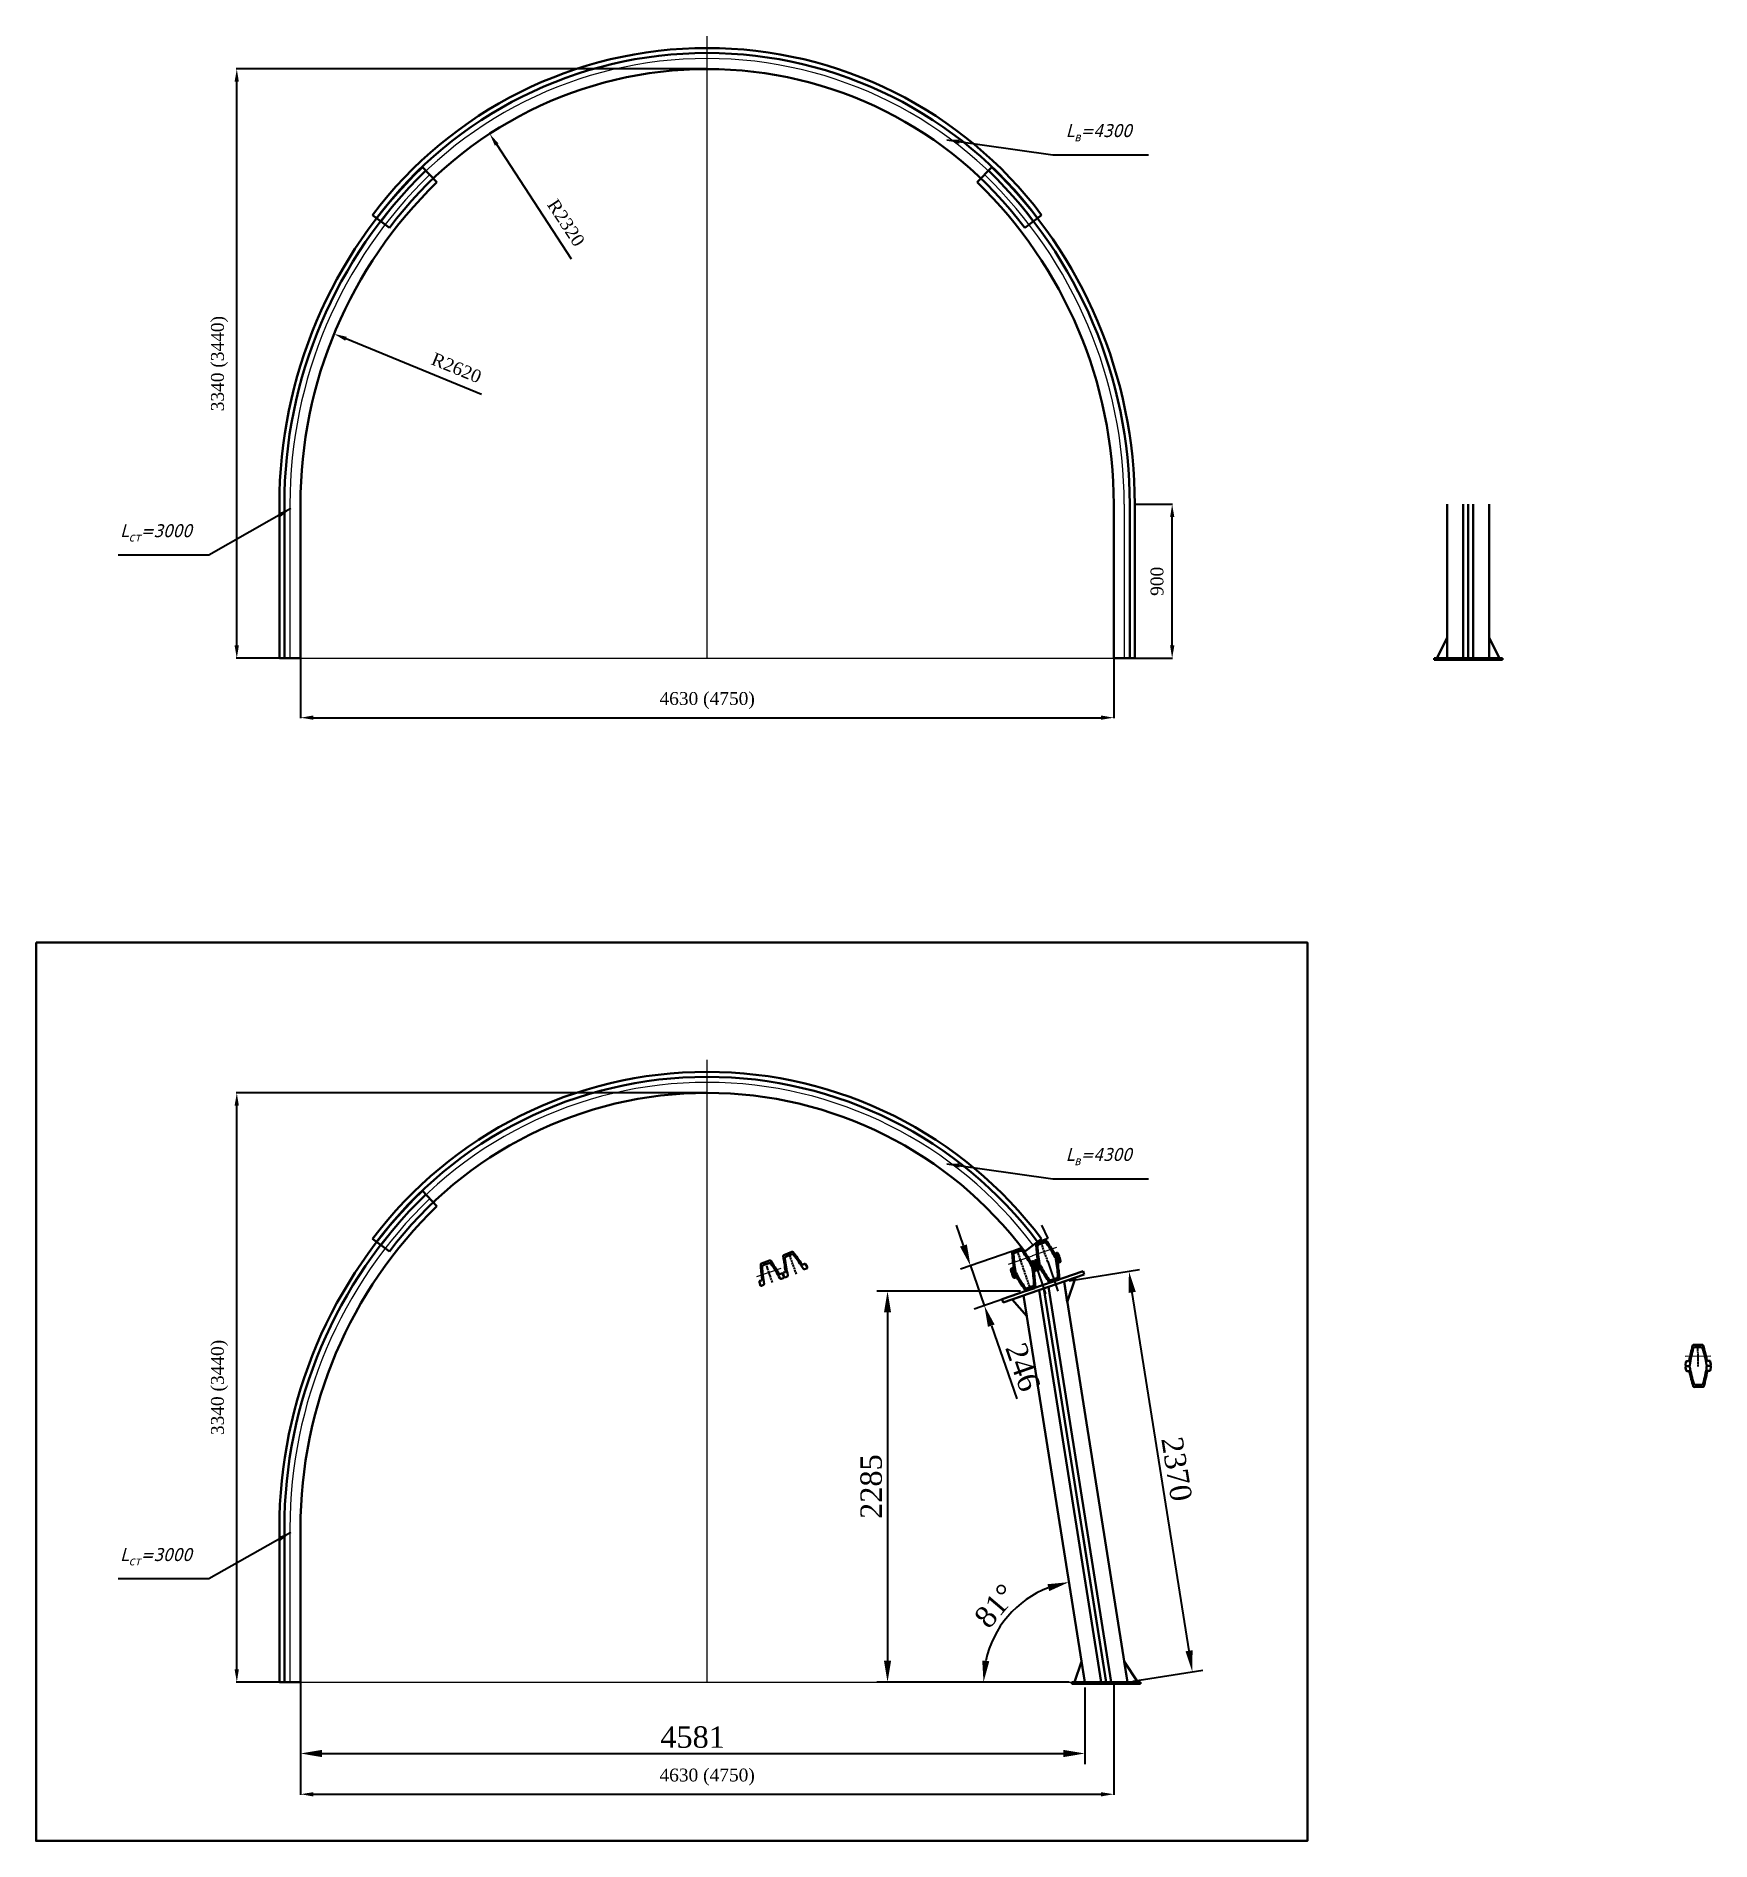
# Model space of a CAD drawing. Header units: millimetres. Extents: x -46762 to 161452, y -66984 to 31524.
# Drawn here: x 67828 to 77610, y -11483 to -936 of the extents above; entities that cross this region are included whole.
import ezdxf

# ---------------------------------------------------------------- set-up
doc = ezdxf.new("R2010")
doc.units = ezdxf.units.MM
doc.header["$LTSCALE"] = 0.5
doc.linetypes.add('ACAD_ISO04W100', pattern=[30, 24, -3, 0, -3])
doc.styles.get("Standard").update_dxf_attribs({"font": 'TIMES.TTF'})
doc.dimstyles.new('ISO-25', dxfattribs={"dimscale": 50, "dimtxt": 2.5, "dimasz": 2.5, "dimexe": 1.25, "dimexo": 0.625, "dimtad": 1, "dimdec": 0, "dimtxsty": 'Standard', "dimcen": 2.5, "dimadec": 0, "dimazin": 0, "dimtfac": 1, "dimtdec": 0, "dimtmove": 0, "dimatfit": 3, "dimfxl": 1, "dimarcsym": 0})

msp = doc.modelspace()

# ---------------------------------------------------------------- texts
at = {"char_height": 150, "width": 3541.0504, "attachment_point": 1}
for s, insert in [('\\A1;\\pi1572.1;{\\fTahoma|b0|i1|c204|p34;\\H0.5x;L\\H0.7x;\\S^ в;\\H1.4286x;=4300}     ', (72270.35, -1450.48)), ('\\A1;\\pi1555.6;{\\fTahoma|b0|i1|c204|p34;\\H0.5x;L\\H0.7x;\\S^ ст;\\H1.4286x;=3000}     ', (66763.72, -3788.64))]:
    msp.add_mtext(s, dxfattribs=dict(at, insert=insert))
at = {"color": 7, "char_height": 150, "width": 3541.0504, "attachment_point": 1}
for s, insert in [('\\A1;\\pi1572.1;{\\fTahoma|b0|i1|c204|p34;\\H0.5x;L\\H0.7x;\\S^ в;\\H1.4286x;=4300}     ', (72270.35, -7433.75)), ('\\A1;\\pi1555.6;{\\fTahoma|b0|i1|c204|p34;\\H0.5x;L\\H0.7x;\\S^ ст;\\H1.4286x;=3000}     ', (66763.72, -9771.91))]:
    msp.add_mtext(s, dxfattribs=dict(at, insert=insert))
at = {"color": 7, "char_height": 125, "attachment_point": 5}
for s, insert, rotation in [('2370', (74489.51, -9309.64), 279), ('2285', (72705.81, -9412.39), 90), ('81°', (73430.95, -10109.09), 49.5)]:
    msp.add_mtext(s, dxfattribs=dict(at, insert=insert, rotation=rotation))

# ---------------------------------------------------------------- blocks, each defined once
blk = doc.blocks.new('*D71')
at = {"color": 0, "lineweight": -2}
for p, q in [((71747, -7112), (68997, -7112)), ((69000, -10480), (69000, -7187)), ((69249, -10555), (68997, -10555))]:
    blk.add_line(p, q, dxfattribs=at)
at = {"color": 0}
for points in [[(68987, -7187), (69012, -7187), (69000, -7112)], [(68987, -10480), (69012, -10480), (69000, -10555)]]:
    blk.add_solid(points, dxfattribs=at)
at = {"layer": 'Defpoints', "color": 0}
for p in [(69000, -7112), (71747, -7112), (69249, -10555)]:
    blk.add_point(p, dxfattribs=at)
at = {"color": 0, "lineweight": 0, "insert": (68899, -8833), "char_height": 75, "attachment_point": 5, "rotation": 90}
blk.add_mtext('3340 (3440)', dxfattribs=at)
blk = doc.blocks.new('*D72')
at = {"color": 0, "lineweight": -2}
for p, q in [((69372, -10555), (69372, -11213)), ((74122, -10555), (74122, -11213)), ((69447, -11210), (74047, -11210))]:
    blk.add_line(p, q, dxfattribs=at)
at = {"color": 0}
for points in [[(69447, -11198), (69447, -11223), (69372, -11210)], [(74047, -11198), (74047, -11223), (74122, -11210)]]:
    blk.add_solid(points, dxfattribs=at)
at = {"layer": 'Defpoints', "color": 0}
for p in [(69372, -10555), (74122, -10555), (74122, -11210)]:
    blk.add_point(p, dxfattribs=at)
at = {"color": 0, "lineweight": 0, "insert": (71747, -11110), "char_height": 75, "attachment_point": 5}
blk.add_mtext('4630 (4750)', dxfattribs=at)
blk = doc.blocks.new('*D75')
at = {"color": 0, "lineweight": -2}
for p, q in [((69372, -10586), (69372, -11034)), ((73953, -10586), (73953, -11034)), ((69497, -10972), (73828, -10972))]:
    blk.add_line(p, q, dxfattribs=at)
at = {"color": 0}
for points in [[(69497, -10951), (69497, -10993), (69372, -10972)], [(73828, -10951), (73828, -10993), (73953, -10972)]]:
    blk.add_solid(points, dxfattribs=at)
at = {"layer": 'Defpoints', "color": 0}
for p in [(69372, -10555), (73953, -10555), (73953, -10972)]:
    blk.add_point(p, dxfattribs=at)
at = {"color": 0, "insert": (71662, -10877), "char_height": 125, "attachment_point": 5}
blk.add_mtext('4581', dxfattribs=at)
blk = doc.blocks.new('*D131')
at = {"color": 0, "lineweight": -2}
for p, q in [((73244, -8004), (73203, -7885)), ((73527, -8038), (73226, -8142)), ((73285, -8122), (73366, -8354)), ((73608, -8270), (73307, -8375)), ((73407, -8472), (73555, -8900))]:
    blk.add_line(p, q, dxfattribs=at)
at = {"color": 0}
for points in [[(73264, -7997), (73224, -8010), (73285, -8122)], [(73426, -8465), (73387, -8479), (73366, -8354)]]:
    blk.add_solid(points, dxfattribs=at)
at = {"layer": 'Defpoints', "color": 0}
for p in [(73556, -8027), (73637, -8260), (73366, -8354)]:
    blk.add_point(p, dxfattribs=at)
at = {"color": 0, "insert": (73591, -8714), "char_height": 125, "attachment_point": 5, "rotation": 289.1521}
blk.add_mtext('246', dxfattribs=at)
blk = doc.blocks.new('*D66')
at = {"color": 0, "lineweight": -2}
for p, q in [((71747, -1128), (68997, -1128)), ((69000, -4497), (69000, -1203)), ((69249, -4572), (68997, -4572))]:
    blk.add_line(p, q, dxfattribs=at)
at = {"color": 0}
for points in [[(68987, -1203), (69012, -1203), (69000, -1128)], [(68987, -4497), (69012, -4497), (69000, -4572)]]:
    blk.add_solid(points, dxfattribs=at)
at = {"layer": 'Defpoints', "color": 0}
for p in [(69000, -1128), (71747, -1128), (69249, -4572)]:
    blk.add_point(p, dxfattribs=at)
at = {"color": 0, "lineweight": 0, "insert": (68899, -2850), "char_height": 75, "attachment_point": 5, "rotation": 90}
blk.add_mtext('3340 (3440)', dxfattribs=at)
blk = doc.blocks.new('*D67')
at = {"color": 0, "lineweight": -2}
for p, q in [((74245, -3672), (74466, -3672)), ((74463, -4497), (74463, -3747)), ((74245, -4572), (74466, -4572))]:
    blk.add_line(p, q, dxfattribs=at)
at = {"color": 0}
for points in [[(74451, -3747), (74476, -3747), (74463, -3672)], [(74451, -4497), (74476, -4497), (74463, -4572)]]:
    blk.add_solid(points, dxfattribs=at)
at = {"layer": 'Defpoints', "color": 0}
for p in [(74245, -3672), (74463, -3672), (74245, -4572)]:
    blk.add_point(p, dxfattribs=at)
at = {"color": 0, "lineweight": 0, "insert": (74375, -4122), "char_height": 75, "attachment_point": 5, "rotation": 90}
blk.add_mtext('900', dxfattribs=at)
blk = doc.blocks.new('*D68')
at = {"color": 0, "lineweight": -2}
for p, q in [((69372, -4572), (69372, -4921)), ((74122, -4572), (74122, -4921)), ((69447, -4919), (74047, -4919))]:
    blk.add_line(p, q, dxfattribs=at)
at = {"color": 0}
for points in [[(69447, -4906), (69447, -4931), (69372, -4919)], [(74047, -4906), (74047, -4931), (74122, -4919)]]:
    blk.add_solid(points, dxfattribs=at)
at = {"layer": 'Defpoints', "color": 0}
for p in [(69372, -4572), (74122, -4572), (74122, -4919)]:
    blk.add_point(p, dxfattribs=at)
at = {"color": 0, "lineweight": 0, "insert": (71747, -4819), "char_height": 75, "attachment_point": 5}
blk.add_mtext('4630 (4750)', dxfattribs=at)
blk = doc.blocks.new('*D69')
at = {"color": 0, "lineweight": -2}
blk.add_line((70430, -3030), (69638, -2705), dxfattribs=at)
at = {"color": 0}
blk.add_solid([(69642, -2693), (69633, -2716), (69568, -2676)], dxfattribs=at)
at = {"layer": 'Defpoints', "color": 0}
for p in [(69568, -2676), (71992, -3672)]:
    blk.add_point(p, dxfattribs=at)
at = {"color": 0, "lineweight": 0, "insert": (70283, -2875), "char_height": 75, "attachment_point": 5, "rotation": 337.6663}
blk.add_mtext('R2620', dxfattribs=at)
blk = doc.blocks.new('*D70')
at = {"color": 0, "lineweight": -2}
blk.add_line((70955, -2239), (70518, -1570), dxfattribs=at)
at = {"color": 0}
blk.add_solid([(70528, -1563), (70507, -1576), (70477, -1507)], dxfattribs=at)
at = {"layer": 'Defpoints', "color": 0}
for p in [(70477, -1507), (71747, -3448)]:
    blk.add_point(p, dxfattribs=at)
at = {"color": 0, "lineweight": 0, "insert": (70923, -2027), "char_height": 75, "attachment_point": 5, "rotation": 303.1871}
blk.add_mtext('R2320', dxfattribs=at)

# ---------------------------------------------------------------- dimensions: what is measured, and where the dimension line sits
at = {"color": 5, "lineweight": 0}
dim = msp.add_linear_dim(base=(68999.76, -1128.45), p1=(69248.7, -4571.78), p2=(71746.7, -1128.45), angle=90, text='3340 (3440)', dimstyle='ISO-25', override={"dimtxt": 1.5, "dimasz": 1.5, "dimexe": 0.05, "dimexo": 0, "dimgap": 1, "dimdec": 1, "dimrnd": 0.005, "dimadec": 4, "dimtdec": 1}, dxfattribs=at)
dim.commit()
dim.dimension.update_dxf_attribs({"geometry": '*D66', "text_midpoint": (68899.47, -2850.11)})
for center, mpoint, picture, middle in [((71746.7, -3448.45), (70476.79, -1506.87), '*D70', (70848.86, -2075.73)), ((71991.7, -3671.78), (69568.24, -2676.18), '*D69', (70249.84, -2956.19))]:
    dim = msp.add_radius_dim(center=center, mpoint=mpoint, dimstyle='ISO-25', override={"dimtxt": 1.5, "dimasz": 1.5, "dimexe": 0.05, "dimexo": 0, "dimgap": 1, "dimdec": 1, "dimrnd": 0.005, "dimadec": 4, "dimtdec": 1}, dxfattribs=at)
    dim.commit()
    dim.dimension.update_dxf_attribs({"geometry": picture, "text_midpoint": middle, "dimtype": 164})
dim = msp.add_linear_dim(base=(74463.07, -3671.78), p1=(74244.7, -4571.78), p2=(74244.7, -3671.78), angle=90, dimstyle='ISO-25', override={"dimtxt": 1.5, "dimasz": 1.5, "dimexe": 0.05, "dimexo": 0, "dimgap": 1, "dimdec": 1, "dimrnd": 0.005, "dimadec": 4, "dimtdec": 1}, dxfattribs=at)
dim.commit()
dim.dimension.update_dxf_attribs({"geometry": '*D67', "text_midpoint": (74374.82, -4121.78)})
dim = msp.add_linear_dim(base=(74121.7, -4918.89), p1=(69371.7, -4571.78), p2=(74121.7, -4571.78), text='4630 (4750)', dimstyle='ISO-25', override={"dimtxt": 1.5, "dimasz": 1.5, "dimexe": 0.05, "dimexo": 0, "dimgap": 1, "dimdec": 1, "dimrnd": 0.005, "dimadec": 4, "dimtdec": 1}, dxfattribs=at)
dim.commit()
dim.dimension.update_dxf_attribs({"geometry": '*D68', "text_midpoint": (71746.7, -4818.6)})
at = {"color": 7, "lineweight": 0}
dim = msp.add_linear_dim(base=(68999.76, -7111.72), p1=(69248.7, -10555.04), p2=(71746.7, -7111.72), angle=90, text='3340 (3440)', dimstyle='ISO-25', override={"dimtxt": 1.5, "dimasz": 1.5, "dimexe": 0.05, "dimexo": 0, "dimgap": 1, "dimdec": 1, "dimrnd": 0.005, "dimadec": 4, "dimtdec": 1}, dxfattribs=at)
dim.commit()
dim.dimension.update_dxf_attribs({"geometry": '*D71', "text_midpoint": (68899.47, -8833.38)})
at = {"color": 7}
dim = msp.add_aligned_dim(p1=(73556.42, -8027.34), p2=(73637.18, -8259.87), distance=-287.38, dimstyle='ISO-25', dxfattribs=at)
dim.commit()
dim.dimension.update_dxf_attribs({"geometry": '*D131', "text_midpoint": (73591.16, -8714.26)})
at = {"color": 7, "lineweight": 0}
dim = msp.add_linear_dim(base=(74121.7, -11210.46), p1=(69371.7, -10555.04), p2=(74121.7, -10555.04), text='4630 (4750)', dimstyle='ISO-25', override={"dimtxt": 1.5, "dimasz": 1.5, "dimexe": 0.05, "dimexo": 0, "dimgap": 1, "dimdec": 1, "dimrnd": 0.005, "dimadec": 4, "dimtdec": 1}, dxfattribs=at)
dim.commit()
dim.dimension.update_dxf_attribs({"geometry": '*D72', "text_midpoint": (71746.7, -11210.46), "dimtype": 160})
at = {"color": 7}
dim = msp.add_linear_dim(base=(73953.1, -10971.85), p1=(69371.7, -10555.04), p2=(73953.1, -10555.04), dimstyle='ISO-25', dxfattribs=at)
dim.commit()
dim.dimension.update_dxf_attribs({"geometry": '*D75', "text_midpoint": (71662.4, -10877.02)})

# ---------------------------------------------------------------- hatches: boundary and pattern name
at = {"lineweight": 0}
h = msp.add_hatch(dxfattribs=at)
h.set_pattern_fill('LINE', scale=0.5, angle=74.048468, style=0)
h.set_pattern_definition([(74.0484676, (-278615.4475, -161960.7673), (-1.526372549, 0.436283271), [])])
edge = h.paths.add_edge_path()
edge.add_line((72063.6, -8238.14), (72075.75, -8233.95))
edge = h.paths.add_edge_path()
edge.add_line((72179.59, -8198.09), (72191.75, -8193.9))
edge = h.paths.add_edge_path()
edge.add_line((72055.72, -8210.18), (72064.75, -8207.06))
edge = h.paths.add_edge_path()
edge.add_line((72171.66, -8170.15), (72180.69, -8167.03))
edge = h.paths.add_edge_path()
edge.add_line((72063.76, -8107.96), (72111.29, -8091.55))
edge = h.paths.add_edge_path()
edge.add_line((72074.9, -8117.87), (72108.64, -8106.22))
edge = h.paths.add_edge_path()
edge.add_arc((72807.12, -8092.56), 739.78, 182.727182, 190.488102)
edge = h.paths.add_edge_path()
edge.add_arc((71516.8, -8538.07), 739.78, 27.608833, 35.369753)
edge = h.paths.add_edge_path()
edge.add_arc((74010.7, -7972.49), 1956.09, 184.150035, 186.732117)
edge = h.paths.add_edge_path()
edge.add_arc((70495.53, -9186.19), 1956.09, 31.364818, 33.9469)
edge = h.paths.add_edge_path()
edge.add_line((72055.77, -8233.72), (72052.42, -8215.72))
edge = h.paths.add_edge_path()
edge.add_line((72195.18, -8185.59), (72186.71, -8169.36))
edge = h.paths.add_edge_path()
edge.add_arc((72065.72, -8113.63), 6, 107.654888, 184.287786)
edge = h.paths.add_edge_path()
edge.add_arc((72113.25, -8097.22), 6, 33.809149, 110.442047)
edge = h.paths.add_edge_path()
edge.add_arc((72078.16, -8127.32), 10, 105.399864, 182.51325)
edge = h.paths.add_edge_path()
edge.add_arc((72111.9, -8115.67), 10, 35.583685, 112.697071)
edge = h.paths.add_edge_path()
edge.add_arc((72063.12, -8202.34), 5, 289.048468, 367.295346)
edge = h.paths.add_edge_path(flags=16)
edge.add_arc((72170.03, -8165.43), 5, 210.801589, 289.048468)
edge = h.paths.add_edge_path()
edge.add_arc((72073.79, -8228.28), 6, 289.048468, 370.859235)
edge = h.paths.add_edge_path()
edge.add_arc((72061.64, -8232.47), 6, 189.031353, 289.642521)
edge = h.paths.add_edge_path()
edge.add_arc((72057.35, -8214.91), 5, 108.611214, 191.689645)
edge = h.paths.add_edge_path()
edge.add_arc((72177.64, -8192.42), 6, 207.2377, 289.048468)
edge = h.paths.add_edge_path()
edge.add_arc((72189.79, -8188.22), 6, 288.454414, 389.065582)
edge = h.paths.add_edge_path()
edge.add_arc((72182.32, -8171.76), 5, 26.407291, 109.485721)
h = msp.add_hatch(dxfattribs=at)
h.set_pattern_fill('LINE', scale=0.5, angle=74.048468, style=0)
h.set_pattern_definition([(324.0484676, (-298755.449, -103630.2948), (-0.932022328, -1.285103354), [])])
edge = h.paths.add_edge_path()
edge.add_line((72328.5, -8137.45), (72316.63, -8142.38))
edge = h.paths.add_edge_path()
edge.add_line((72215.15, -8184.49), (72203.28, -8189.41))
edge = h.paths.add_edge_path()
edge.add_line((72315.83, -8111.31), (72307, -8114.97))
edge = h.paths.add_edge_path()
edge.add_line((72202.54, -8158.32), (72193.72, -8161.98))
edge = h.paths.add_edge_path()
edge.add_line((72241.97, -8040.19), (72195.52, -8059.46))
edge = h.paths.add_edge_path()
edge.add_line((72240.21, -8054.99), (72207.24, -8068.67))
edge = h.paths.add_edge_path()
edge.add_ellipse((71675.74, -8522.06), major_axis=(-523.1, 523.1), ratio=1, start_angle=256.097751, end_angle=263.85867, ccw=False)
edge = h.paths.add_edge_path()
edge.add_ellipse((72936.56, -7998.85), major_axis=(523.1, 523.1), ratio=1, start_angle=141.2161, end_angle=148.97702, ccw=False)
edge = h.paths.add_edge_path()
edge.add_ellipse((70695.82, -9231.12), major_axis=(-1383.17, 1383.17), ratio=1, start_angle=259.853736, end_angle=262.435818, ccw=False)
edge = h.paths.add_edge_path()
edge.add_ellipse((74130.61, -7805.76), major_axis=(-1383.17, 1383.17), ratio=1, start_angle=52.638953, end_angle=55.221034, ccw=False)
edge = h.paths.add_edge_path()
edge.add_line((72331.42, -8128.95), (72321.98, -8113.26))
edge = h.paths.add_edge_path()
edge.add_line((72195.2, -8185.48), (72190.76, -8167.71))
edge = h.paths.add_edge_path()
edge.add_ellipse((72244.27, -8045.73), major_axis=(-4.24, 4.24), ratio=1, start_angle=262.298066, end_angle=338.930965, ccw=False)
edge = h.paths.add_edge_path()
edge.add_ellipse((72197.82, -8065), major_axis=(-4.24, 4.24), ratio=1, start_angle=-23.856194, end_angle=52.776704, ccw=False)
edge = h.paths.add_edge_path()
edge.add_ellipse((72244.05, -8064.23), major_axis=(-7.07, 7.07), ratio=1, start_angle=264.072603, end_angle=341.185989, ccw=False)
edge = h.paths.add_edge_path()
edge.add_ellipse((72211.08, -8077.91), major_axis=(7.07, 7.07), ratio=1, start_angle=63.888782, end_angle=141.002167, ccw=False)
edge = h.paths.add_edge_path(flags=16)
edge.add_ellipse((72305.09, -8110.35), major_axis=(-3.54, 3.54), ratio=1, start_angle=79.290507, end_angle=157.537385, ccw=False)
edge = h.paths.add_edge_path(flags=16)
edge.add_ellipse((72200.63, -8153.7), major_axis=(-3.54, 3.54), ratio=1, start_angle=157.537385, end_angle=235.784263, ccw=False)
edge = h.paths.add_edge_path()
edge.add_ellipse((72314.33, -8136.83), major_axis=(4.24, 4.24), ratio=1, start_angle=165.726618, end_angle=247.537385, ccw=False)
edge = h.paths.add_edge_path()
edge.add_ellipse((72326.2, -8131.91), major_axis=(4.24, 4.24), ratio=1, start_angle=246.943332, end_angle=347.5545, ccw=False)
edge = h.paths.add_edge_path()
edge.add_ellipse((72317.74, -8115.93), major_axis=(3.54, 3.54), ratio=1, start_angle=344.896208, end_angle=427.974638, ccw=False)
edge = h.paths.add_edge_path()
edge.add_ellipse((72212.85, -8178.94), major_axis=(4.24, 4.24), ratio=1, start_angle=247.537385, end_angle=329.348153, ccw=False)
edge = h.paths.add_edge_path()
edge.add_ellipse((72200.98, -8183.87), major_axis=(-4.24, 4.24), ratio=1, start_angle=57.52027, end_angle=158.131439, ccw=False)
edge = h.paths.add_edge_path()
edge.add_ellipse((72195.64, -8166.6), major_axis=(3.54, 3.54), ratio=1, start_angle=67.100132, end_angle=150.178562, ccw=False)
h = msp.add_hatch(dxfattribs=at)
h.set_pattern_fill('LINE', scale=0.5, angle=56.048468, style=0)
h.set_pattern_definition([(56.0484676, (-303550.5715, -46541.4868), (-1.316847614, 0.886605105), [])])
edge = h.paths.add_edge_path()
edge.add_line((77467.92, -8708.37), (77480.77, -8708.13))
edge = h.paths.add_edge_path()
edge.add_line((77590.62, -8706.12), (77603.47, -8705.89))
edge = h.paths.add_edge_path()
edge.add_line((77469.07, -8679.34), (77478.63, -8679.17))
edge = h.paths.add_edge_path()
edge.add_line((77591.71, -8677.1), (77601.26, -8676.92))
edge = h.paths.add_edge_path()
edge.add_line((77508.31, -8584.61), (77558.58, -8583.69))
edge = h.paths.add_edge_path()
edge.add_line((77515.84, -8597.47), (77551.53, -8596.82))
edge = h.paths.add_edge_path()
edge.add_arc((78220.04, -8799.67), 739.78, 164.727182, 172.488102)
edge = h.paths.add_edge_path()
edge.add_arc((76855.2, -8824.65), 739.78, 9.608833, 17.369753)
edge = h.paths.add_edge_path()
edge.add_arc((79401.81, -9057.41), 1956.09, 166.150035, 168.732117)
edge = h.paths.add_edge_path()
edge.add_arc((75683.64, -9125.45), 1956.09, 13.364818, 15.9469)
edge = h.paths.add_edge_path()
edge.add_line((77461.84, -8701.75), (77464.22, -8683.59))
edge = h.paths.add_edge_path()
edge.add_line((77609.3, -8699.05), (77606.26, -8680.99))
edge = h.paths.add_edge_path()
edge.add_arc((77508.42, -8590.61), 6, 89.654888, 166.287786)
edge = h.paths.add_edge_path()
edge.add_arc((77558.69, -8589.69), 6, 15.809149, 92.442047)
edge = h.paths.add_edge_path()
edge.add_arc((77516.02, -8607.47), 10, 87.399864, 164.51325)
edge = h.paths.add_edge_path()
edge.add_arc((77551.71, -8606.82), 10, 17.583685, 94.697071)
edge = h.paths.add_edge_path()
edge.add_arc((77478.53, -8674.17), 5, 271.048468, 349.295346)
edge = h.paths.add_edge_path(flags=16)
edge.add_arc((77591.61, -8672.1), 5, 192.801589, 271.048468)
edge = h.paths.add_edge_path()
edge.add_arc((77480.66, -8702.13), 6, 271.048468, 352.859235)
edge = h.paths.add_edge_path()
edge.add_arc((77467.81, -8702.37), 6, 171.031353, 271.642521)
edge = h.paths.add_edge_path()
edge.add_arc((77469.17, -8684.34), 5, 90.611214, 173.689645)
edge = h.paths.add_edge_path()
edge.add_arc((77590.51, -8700.12), 6, 189.2377, 271.048468)
edge = h.paths.add_edge_path()
edge.add_arc((77603.36, -8699.89), 6, 270.454414, 371.065582)
edge = h.paths.add_edge_path()
edge.add_arc((77601.35, -8681.92), 5, 8.407291, 91.485721)
h = msp.add_hatch(dxfattribs=at)
h.set_pattern_fill('LINE', scale=0.5, angle=56.048468, style=0)
h.set_pattern_definition([(306.0484676, (-304679.7438, 15157.6919), (-1.283524684, -0.93419518), [])])
edge = h.paths.add_edge_path()
edge.add_line((77467.92, -8708.53), (77480.78, -8708.29))
edge = h.paths.add_edge_path()
edge.add_line((77590.62, -8706.28), (77603.48, -8706.05))
edge = h.paths.add_edge_path()
edge.add_line((77470.14, -8737.49), (77479.69, -8737.32))
edge = h.paths.add_edge_path()
edge.add_line((77592.77, -8735.25), (77602.32, -8735.07))
edge = h.paths.add_edge_path()
edge.add_line((77512.81, -8830.73), (77563.09, -8829.81))
edge = h.paths.add_edge_path()
edge.add_line((77519.87, -8817.6), (77555.56, -8816.94))
edge = h.paths.add_edge_path()
edge.add_arc((78216.2, -8589.77), 739.78, 189.608833, 197.369753)
edge = h.paths.add_edge_path()
edge.add_arc((76851.36, -8614.75), 739.78, -15.272818, -7.511898)
edge = h.paths.add_edge_path()
edge.add_arc((79387.75, -8288.96), 1956.09, 193.364818, 195.9469)
edge = h.paths.add_edge_path()
edge.add_arc((75669.58, -8357.01), 1956.09, -13.849965, -11.267883)
edge = h.paths.add_edge_path()
edge.add_line((77462.09, -8715.37), (77465.13, -8733.42))
edge = h.paths.add_edge_path()
edge.add_line((77609.55, -8712.67), (77607.17, -8730.82))
edge = h.paths.add_edge_path()
edge.add_arc((77512.7, -8824.73), 6, 195.809149, 272.442047)
edge = h.paths.add_edge_path()
edge.add_arc((77562.98, -8823.81), 6, 269.654888, 346.287786)
edge = h.paths.add_edge_path()
edge.add_arc((77519.68, -8807.6), 10, 197.583685, 274.697071)
edge = h.paths.add_edge_path()
edge.add_arc((77555.37, -8806.95), 10, 267.399864, 344.51325)
edge = h.paths.add_edge_path(flags=16)
edge.add_arc((77479.78, -8742.32), 5, 12.801589, 91.048468)
edge = h.paths.add_edge_path()
edge.add_arc((77592.86, -8740.25), 5, 91.048468, 169.295346)
edge = h.paths.add_edge_path()
edge.add_arc((77480.89, -8714.29), 6, 9.2377, 91.048468)
edge = h.paths.add_edge_path()
edge.add_arc((77468.03, -8714.53), 6, 90.454414, 191.065582)
edge = h.paths.add_edge_path()
edge.add_arc((77470.05, -8732.49), 5, 188.407291, 271.485721)
edge = h.paths.add_edge_path()
edge.add_arc((77590.73, -8712.28), 6, 91.048468, 172.859235)
edge = h.paths.add_edge_path()
edge.add_arc((77603.58, -8712.05), 6, -8.968647, 91.642521)
edge = h.paths.add_edge_path()
edge.add_arc((77602.23, -8730.08), 5, 270.611214, 353.689645)

# ---------------------------------------------------------------- linework, layer by layer
at = {"color": 5, "lineweight": 0}
for p, q in [((71746.7, -4571.78), (71746.7, -935.82)), ((69371.7, -4571.78), (74121.7, -4571.78))]:
    msp.add_line(p, q, dxfattribs=at)
at = {"color": 5, "lineweight": 30}
for p, q in [((70169.2, -1789.52), (70083.64, -1701.16)), ((73324.21, -1789.52), (73409.77, -1701.16)), ((69891.5, -2055.39), (69793.14, -1981.54)), ((73601.91, -2055.39), (73700.27, -1981.54)), ((69248.7, -3671.78), (69248.7, -4571.78)), ((69277.7, -3671.78), (69277.7, -4571.78)), ((69371.7, -3671.78), (69371.7, -4571.78)), ((74121.7, -3671.78), (74121.7, -4571.78)), ((74215.7, -3671.78), (74215.7, -4571.78)), ((74244.7, -3671.78), (74244.7, -4571.78)), ((76069.46, -3671.78), (76069.46, -4571.78)), ((76163.46, -3671.78), (76163.46, -4571.78)), ((76192.46, -3671.78), (76192.46, -4571.78)), ((76192.46, -3671.78), (76192.46, -4571.78)), ((76221.46, -3671.78), (76221.46, -4571.78)), ((76315.46, -3671.78), (76315.46, -4571.78)), ((69371.7, -4571.78), (69248.7, -4571.78)), ((74121.7, -4571.78), (74244.7, -4571.78)), ((76069.46, -4571.78), (76192.46, -4571.78)), ((76315.46, -4571.78), (76192.46, -4571.78))]:
    msp.add_line(p, q, dxfattribs=at)
at = {"color": 6, "lineweight": 0}
for p, q in [((69310.2, -3671.78), (69310.2, -4571.78)), ((74183.2, -3671.78), (74183.2, -4571.78))]:
    msp.add_line(p, q, dxfattribs=at)
at = {"color": 7, "lineweight": 30}
for p, q in [((76192.46, -4571.78), (75992.46, -4571.78)), ((75992.46, -4571.78), (75992.46, -4581.78)), ((75992.46, -4581.78), (76392.46, -4581.78)), ((76392.46, -4571.78), (76192.46, -4571.78)), ((76392.46, -4581.78), (76392.46, -4571.78)), ((70169.2, -7772.79), (70083.64, -7684.42)), ((69891.5, -8038.66), (69793.14, -7964.8)), ((73601.91, -8038.66), (73700.27, -7964.8)), ((73719.6, -7971), (73672.06, -7987.41)), ((73716.94, -7985.67), (73683.2, -7997.32)), ((72063.76, -8107.96), (72111.29, -8091.55)), ((72074.9, -8117.87), (72108.64, -8106.22)), ((72241.97, -8040.19), (72195.52, -8059.46)), ((72240.21, -8054.99), (72207.24, -8068.67)), ((72315.83, -8111.31), (72307, -8114.97)), ((72331.42, -8128.95), (72321.98, -8113.26)), ((73532.65, -8035.54), (73580.19, -8019.13)), ((73543.79, -8045.45), (73577.53, -8033.8)), ((73640.55, -8097.73), (73649.58, -8094.62)), ((73664.07, -8113.17), (73655.6, -8096.94)), ((73664.07, -8113.17), (73660.72, -8095.17)), ((73673.05, -8086.51), (73664.02, -8089.63)), ((73684.05, -8113.4), (73671.9, -8117.59)), ((73684.1, -8113.55), (73671.95, -8117.74)), ((73788.99, -8046.48), (73779.96, -8049.6)), ((73800.05, -8073.34), (73787.9, -8077.54)), ((73800.1, -8073.5), (73787.95, -8077.69)), ((73803.48, -8065.04), (73795.01, -8048.81)), ((73807.97, -8101.46), (73798.94, -8104.58)), ((73807.93, -8077.92), (73811.27, -8095.92)), ((72055.77, -8233.72), (72052.42, -8215.72)), ((72055.72, -8210.18), (72064.75, -8207.06)), ((72171.66, -8170.15), (72180.69, -8167.03)), ((72179.59, -8198.09), (72191.75, -8193.9)), ((72195.18, -8185.59), (72186.71, -8169.36)), ((72195.2, -8185.48), (72190.76, -8167.71)), ((72202.54, -8158.32), (72193.72, -8161.98)), ((72215.15, -8184.49), (72203.28, -8189.41)), ((72328.5, -8137.45), (72316.63, -8142.38)), ((73949.35, -8173.25), (73476.72, -8336.43)), ((73524.66, -8161.31), (73521.31, -8143.3)), ((73524.62, -8137.76), (73533.65, -8134.65)), ((73529.11, -8174.19), (73537.58, -8190.42)), ((73532.49, -8165.73), (73544.64, -8161.53)), ((73532.54, -8165.88), (73544.69, -8161.68)), ((73543.6, -8192.74), (73552.63, -8189.62)), ((73648.49, -8125.67), (73660.64, -8121.48)), ((73648.54, -8125.83), (73660.69, -8121.63)), ((73659.53, -8152.71), (73668.56, -8149.59)), ((73668.52, -8126.05), (73676.99, -8142.28)), ((73668.52, -8126.05), (73671.87, -8144.05)), ((73692.04, -8141.49), (73683.01, -8144.61)), ((73706.51, -8235.94), (73942.82, -8154.34)), ((73799.93, -8203.68), (73752.4, -8220.09)), ((73788.8, -8193.77), (73755.06, -8205.42)), ((73897.54, -8191.14), (73831.37, -8213.98)), ((73831.37, -8213.98), (74202.16, -10555.04)), ((73831.37, -8213.98), (73850.38, -8333.98)), ((73897.54, -8191.14), (73850.38, -8333.98)), ((73942.82, -8154.34), (73949.35, -8173.25)), ((72063.6, -8238.14), (72075.75, -8233.95)), ((73706.51, -8235.94), (73470.2, -8317.53)), ((73470.2, -8317.53), (73476.72, -8336.43)), ((73595.22, -8295.52), (73529.05, -8318.36)), ((73529.05, -8318.36), (73614.23, -8415.52)), ((73595.22, -8295.52), (73953.1, -10555.04)), ((73595.22, -8295.52), (73614.23, -8415.52)), ((73612.99, -8268.23), (73660.53, -8251.81)), ((73615.65, -8253.56), (73649.39, -8241.91)), ((73685.46, -8264.36), (74048.27, -10555.04)), ((73713.3, -8254.75), (74077.63, -10555.04)), ((73741.14, -8245.14), (74106.99, -10555.04)), ((77508.31, -8584.61), (77558.58, -8583.69)), ((77515.84, -8597.47), (77551.53, -8596.82)), ((77461.84, -8701.75), (77464.22, -8683.59)), ((77462.09, -8715.37), (77465.13, -8733.42)), ((77467.92, -8708.37), (77480.77, -8708.13)), ((77467.92, -8708.53), (77480.78, -8708.29)), ((77469.07, -8679.34), (77478.63, -8679.17)), ((77470.14, -8737.49), (77479.69, -8737.32)), ((77590.62, -8706.12), (77603.47, -8705.89)), ((77590.62, -8706.28), (77603.48, -8706.05)), ((77591.71, -8677.1), (77601.26, -8676.92)), ((77592.77, -8735.25), (77602.32, -8735.07)), ((77609.3, -8699.05), (77606.26, -8680.99)), ((77609.55, -8712.67), (77607.17, -8730.82)), ((77512.81, -8830.73), (77563.09, -8829.81)), ((77519.87, -8817.6), (77555.56, -8816.94)), ((69248.7, -9655.04), (69248.7, -10555.04)), ((69277.7, -9655.04), (69277.7, -10555.04)), ((69371.7, -9655.04), (69371.7, -10555.04)), ((73936.84, -9666.12), (74077.63, -10555.04)), ((73953.1, -10555.04), (73934.09, -10435.04)), ((69371.7, -10555.04), (69248.7, -10555.04)), ((74077.63, -10555.04), (73877.63, -10555.04)), ((73877.63, -10555.04), (73877.63, -10565.04)), ((73877.63, -10565.04), (74277.63, -10565.04)), ((73893.1, -10555.04), (73953.1, -10555.04)), ((73954.63, -10555.04), (74077.63, -10555.04)), ((74200.63, -10555.04), (74077.63, -10555.04)), ((74277.63, -10555.04), (74077.63, -10555.04)), ((74277.63, -10565.04), (74277.63, -10555.04))]:
    msp.add_line(p, q, dxfattribs=at)
at = {"color": 7, "lineweight": 0}
for p, q in [((71746.7, -10555.04), (71746.7, -6919.09)), ((73678.65, -8000.53), (73668.03, -7992.83)), ((73677.76, -8001.85), (73668.14, -7994.87)), ((73677.08, -8003.32), (73668.29, -7996.94)), ((73679.74, -7999.36), (73668.36, -7991.1)), ((73676.63, -8004.95), (73668.44, -7999.01)), ((73676.47, -8006.79), (73668.6, -8001.09)), ((73676.55, -8008.82), (73668.76, -8003.17)), ((73676.66, -8010.85), (73668.92, -8005.24)), ((73681.06, -7998.36), (73669.08, -7989.67)), ((73676.77, -8012.89), (73669.09, -8007.32)), ((73676.88, -8014.94), (73669.26, -8009.41)), ((73677.01, -8016.99), (73669.42, -8011.49)), ((73677.13, -8019.04), (73669.6, -8013.58)), ((73677.27, -8021.1), (73669.77, -8015.66)), ((73682.63, -7997.53), (73670.16, -7988.49)), ((73684.44, -7996.89), (73671.61, -7987.58)), ((73686.27, -7996.26), (73673.43, -7986.94)), ((73688.1, -7995.62), (73675.26, -7986.31)), ((73689.94, -7994.99), (73677.09, -7985.67)), ((73691.77, -7994.36), (73678.92, -7985.04)), ((73693.6, -7993.73), (73680.75, -7984.41)), ((73695.43, -7993.09), (73682.59, -7983.78)), ((73697.26, -7992.46), (73684.42, -7983.14)), ((73699.1, -7991.83), (73686.25, -7982.51)), ((73700.93, -7991.2), (73688.08, -7981.88)), ((73702.76, -7990.56), (73689.91, -7981.25)), ((73704.59, -7989.93), (73691.74, -7980.61)), ((73706.42, -7989.3), (73693.58, -7979.98)), ((73708.26, -7988.67), (73695.41, -7979.35)), ((73710.09, -7988.03), (73697.24, -7978.72)), ((73711.92, -7987.4), (73699.07, -7978.08)), ((73713.75, -7986.77), (73700.9, -7977.45)), ((73715.58, -7986.14), (73702.74, -7976.82)), ((73717.43, -7985.51), (73704.57, -7976.19)), ((73719.61, -7985.14), (73706.4, -7975.55)), ((73722.74, -7985.45), (73708.23, -7974.92)), ((73742.98, -7998.16), (73710.06, -7974.29)), ((73740.55, -7994.44), (73711.89, -7973.66)), ((73738.1, -7990.7), (73713.73, -7973.02)), ((73735.62, -7986.94), (73715.56, -7972.39)), ((73733.11, -7983.16), (73717.39, -7971.76)), ((73730.59, -7979.37), (73719.22, -7971.13)), ((73728.04, -7975.56), (73721.3, -7970.67)), ((73745.39, -8001.87), (73728.64, -7989.72)), ((73747.78, -8005.56), (73731.46, -7993.73)), ((73750.14, -8009.24), (73734.2, -7997.67)), ((73752.48, -8012.9), (73736.86, -8001.57)), ((73754.81, -8016.54), (73739.46, -8005.41)), ((73757.11, -8020.17), (73741.99, -8009.21)), ((73759.39, -8023.79), (73744.45, -8012.96)), ((73506.81, -8112.7), (73648.13, -8063.91)), ((73527.32, -8165.12), (73542.12, -8113.34)), ((73528.78, -8165.79), (73542.64, -8117.32)), ((73528.83, -8044.34), (73531.11, -8036.34)), ((73529.17, -8048.91), (73533.03, -8035.41)), ((73529.52, -8053.46), (73534.86, -8034.78)), ((73529.88, -8057.97), (73536.69, -8034.15)), ((73530.25, -8062.46), (73538.52, -8033.52)), ((73530.63, -8066.92), (73540.35, -8032.88)), ((73531.01, -8071.35), (73542.19, -8032.25)), ((73531.4, -8075.75), (73537.09, -8055.86)), ((73531.8, -8080.13), (73537.34, -8060.75)), ((73532.21, -8084.48), (73537.62, -8065.55)), ((73532.62, -8088.81), (73537.93, -8070.26)), ((73533.05, -8093.11), (73538.26, -8074.88)), ((73533.48, -8097.39), (73538.61, -8079.43)), ((73533.91, -8101.64), (73538.98, -8083.9)), ((73534.35, -8105.87), (73539.37, -8088.3)), ((73534.8, -8110.07), (73539.79, -8092.63)), ((73535.26, -8114.25), (73540.22, -8096.89)), ((73535.72, -8118.41), (73540.67, -8101.09)), ((73536.19, -8122.55), (73541.14, -8105.24)), ((73536.67, -8126.66), (73541.62, -8109.32)), ((73539.09, -8048.86), (73544.02, -8031.62)), ((73541.36, -8046.68), (73545.85, -8030.99)), ((73543.32, -8045.63), (73547.68, -8030.35)), ((73545.15, -8044.98), (73549.51, -8029.72)), ((73546.98, -8044.35), (73551.35, -8029.09)), ((73548.82, -8043.72), (73553.18, -8028.46)), ((73550.65, -8043.08), (73555.01, -8027.82)), ((73552.48, -8042.45), (73556.84, -8027.19)), ((73554.31, -8041.82), (73558.67, -8026.56)), ((73556.14, -8041.19), (73560.51, -8025.93)), ((73557.98, -8040.55), (73562.34, -8025.29)), ((73559.81, -8039.92), (73564.17, -8024.66)), ((73561.64, -8039.29), (73566, -8024.03)), ((73563.47, -8038.66), (73567.83, -8023.4)), ((73565.3, -8038.02), (73569.66, -8022.76)), ((73567.13, -8037.39), (73571.5, -8022.13)), ((73568.97, -8036.76), (73573.33, -8021.5)), ((73570.8, -8036.13), (73575.16, -8020.87)), ((73572.63, -8035.49), (73576.99, -8020.23)), ((73574.46, -8034.86), (73578.82, -8019.6)), ((73576.29, -8034.23), (73580.65, -8018.99)), ((73578.12, -8033.62), (73582.35, -8018.81)), ((73579.86, -8033.3), (73583.93, -8019.07)), ((73581.52, -8033.28), (73585.38, -8019.75)), ((73583.1, -8033.52), (73586.71, -8020.9)), ((73584.61, -8034.01), (73587.88, -8022.58)), ((73586.05, -8034.74), (73589.04, -8024.3)), ((73587.42, -8035.76), (73590.19, -8026.03)), ((73588.68, -8037.1), (73591.35, -8027.76)), ((73589.86, -8038.75), (73592.51, -8029.49)), ((73591.04, -8040.42), (73593.66, -8031.23)), ((73592.21, -8042.09), (73594.82, -8032.97)), ((73593.38, -8043.77), (73595.97, -8034.71)), ((73594.55, -8045.46), (73597.12, -8036.45)), ((73595.71, -8047.15), (73598.27, -8038.2)), ((73596.88, -8048.86), (73599.42, -8039.95)), ((73598.04, -8050.57), (73600.57, -8041.71)), ((73599.2, -8052.28), (73601.72, -8043.46)), ((73600.36, -8054.01), (73602.87, -8045.22)), ((73601.52, -8055.74), (73604.02, -8046.98)), ((73602.67, -8057.48), (73605.17, -8048.75)), ((73603.82, -8059.23), (73606.31, -8050.51)), ((73604.97, -8060.98), (73607.46, -8052.28)), ((73606.12, -8062.74), (73608.6, -8054.06)), ((73607.26, -8064.51), (73609.74, -8055.83)), ((73608.41, -8066.29), (73610.89, -8057.61)), ((73609.55, -8068.07), (73612.03, -8059.39)), ((73610.69, -8069.86), (73613.17, -8061.18)), ((73611.82, -8071.66), (73614.31, -8062.97)), ((73612.96, -8073.47), (73615.45, -8064.76)), ((73614.09, -8075.29), (73616.59, -8066.55)), ((73615.22, -8077.11), (73617.72, -8068.35)), ((73616.35, -8078.95), (73618.86, -8070.15)), ((73617.47, -8080.79), (73620, -8071.95)), ((73618.59, -8082.64), (73621.13, -8073.76)), ((73619.71, -8084.49), (73622.27, -8075.57)), ((73620.83, -8086.36), (73623.4, -8077.38)), ((73621.95, -8088.23), (73624.53, -8079.19)), ((73623.06, -8090.11), (73625.66, -8081.01)), ((73624.17, -8092.01), (73626.79, -8082.83)), ((73625.28, -8093.91), (73627.92, -8084.65)), ((73626.38, -8095.81), (73629.05, -8086.48)), ((73627.49, -8097.73), (73630.18, -8088.31)), ((73628.59, -8099.66), (73631.31, -8090.14)), ((73629.69, -8101.59), (73632.43, -8091.98)), ((73630.78, -8103.54), (73633.56, -8093.82)), ((73631.87, -8105.49), (73634.68, -8095.66)), ((73632.96, -8107.45), (73635.95, -8097.03)), ((73634.05, -8109.43), (73637.38, -8097.77)), ((73635.14, -8111.41), (73638.97, -8098.01)), ((73636.22, -8113.4), (73640.71, -8097.68)), ((73637.3, -8115.4), (73642.54, -8097.05)), ((73638.37, -8117.41), (73644.38, -8096.41)), ((73639.45, -8119.43), (73646.21, -8095.78)), ((73640.52, -8121.46), (73648.04, -8095.15)), ((73641.61, -8123.43), (73649.87, -8094.53)), ((73642.88, -8124.76), (73651.57, -8094.35)), ((73644.3, -8125.57), (73653.12, -8094.72)), ((73645.84, -8125.96), (73654.52, -8095.59)), ((73787.54, -8015.77), (73646.22, -8064.57)), ((73647.5, -8125.92), (73655.72, -8097.17)), ((73649.3, -8125.39), (73656.78, -8099.21)), ((73651.13, -8124.76), (73657.85, -8101.25)), ((73652.96, -8124.13), (73658.92, -8103.3)), ((73654.8, -8123.5), (73659.99, -8105.34)), ((73656.63, -8122.86), (73661.05, -8107.39)), ((73658.46, -8122.23), (73662.12, -8109.43)), ((73660.29, -8121.6), (73663.19, -8111.47)), ((73686.31, -8111.99), (73660.74, -8093.44)), ((73684.98, -8112.98), (73660.77, -8095.42)), ((73683.24, -8113.68), (73661.19, -8097.69)), ((73687.28, -8110.73), (73661.31, -8091.89)), ((73681.4, -8114.31), (73661.61, -8099.96)), ((73679.57, -8114.94), (73662.03, -8102.22)), ((73662.21, -8120.66), (73664.24, -8113.55)), ((73687.9, -8109.22), (73662.3, -8090.65)), ((73677.74, -8115.57), (73662.46, -8104.49)), ((73675.91, -8116.21), (73662.88, -8106.76)), ((73674.08, -8116.84), (73663.3, -8109.02)), ((73672.24, -8117.47), (73663.72, -8111.29)), ((73688.08, -8107.39), (73663.74, -8089.74)), ((73670.15, -8117.92), (73664.17, -8113.58)), ((73687.72, -8105.16), (73665.57, -8089.1)), ((73687.31, -8102.9), (73667.4, -8088.46)), ((73670.38, -8118.56), (73668.35, -8125.67)), ((73686.91, -8100.65), (73669.23, -8087.83)), ((73672.3, -8117.62), (73669.4, -8127.75)), ((73677.41, -8023.16), (73669.95, -8017.75)), ((73677.55, -8025.23), (73670.13, -8019.84)), ((73677.71, -8027.3), (73670.31, -8021.94)), ((73674.13, -8116.99), (73670.47, -8129.79)), ((73677.86, -8029.38), (73670.49, -8024.03)), ((73678.03, -8031.46), (73670.68, -8026.13)), ((73678.2, -8033.54), (73670.87, -8028.22)), ((73678.38, -8035.63), (73671.06, -8030.32)), ((73686.52, -8098.41), (73671.06, -8087.2)), ((73678.56, -8037.73), (73671.25, -8032.43)), ((73678.75, -8039.83), (73671.45, -8034.53)), ((73675.96, -8116.36), (73671.54, -8131.84)), ((73678.95, -8041.93), (73671.65, -8036.63)), ((73679.15, -8044.04), (73671.85, -8038.74)), ((73679.36, -8046.15), (73672.05, -8040.85)), ((73679.58, -8048.27), (73672.26, -8042.96)), ((73679.8, -8050.39), (73672.46, -8045.07)), ((73677.79, -8115.73), (73672.6, -8133.88)), ((73680.03, -8052.52), (73672.68, -8047.19)), ((73680.27, -8054.65), (73672.89, -8049.3)), ((73686.13, -8096.17), (73672.89, -8086.57)), ((73680.51, -8056.79), (73673.1, -8051.42)), ((73680.76, -8058.93), (73673.32, -8053.54)), ((73681.02, -8061.08), (73673.54, -8055.66)), ((73679.62, -8115.09), (73673.67, -8135.92)), ((73681.28, -8063.23), (73673.77, -8057.78)), ((73681.55, -8065.39), (73673.99, -8059.91)), ((73681.83, -8067.56), (73674.22, -8062.04)), ((73682.12, -8069.72), (73674.45, -8064.16)), ((73685.75, -8093.93), (73674.47, -8085.75)), ((73682.41, -8071.9), (73674.69, -8066.29)), ((73681.46, -8114.46), (73674.74, -8137.97)), ((73682.71, -8074.08), (73674.92, -8068.43)), ((73683.02, -8076.26), (73675.16, -8070.56)), ((73683.33, -8078.45), (73675.4, -8072.7)), ((73685.38, -8091.7), (73675.57, -8084.58)), ((73683.66, -8080.64), (73675.65, -8074.84)), ((73683.29, -8113.83), (73675.8, -8140.01)), ((73683.99, -8082.84), (73675.89, -8076.98)), ((73684.32, -8085.05), (73676.14, -8079.12)), ((73685.02, -8089.48), (73676.24, -8083.11)), ((73684.67, -8087.26), (73676.4, -8081.26)), ((73685.09, -8113.3), (73676.87, -8142.06)), ((73686.75, -8113.26), (73678.07, -8143.63)), ((73688.29, -8113.65), (73679.47, -8144.5)), ((73689.71, -8114.46), (73681.02, -8144.87)), ((73690.98, -8115.79), (73682.72, -8144.7)), ((73692.07, -8117.76), (73684.55, -8144.07)), ((73693.14, -8119.79), (73686.38, -8143.44)), ((73761.65, -8027.39), (73746.86, -8016.66)), ((73763.89, -8030.97), (73749.2, -8020.32)), ((73766.11, -8034.55), (73751.49, -8023.95)), ((73768.31, -8038.1), (73753.73, -8027.53)), ((73770.49, -8041.65), (73755.92, -8031.08)), ((73772.66, -8045.18), (73758.06, -8034.59)), ((73803.74, -8069.68), (73760.15, -8038.07)), ((73803.01, -8071.11), (73762.19, -8041.51)), ((73801.92, -8072.29), (73764.19, -8044.92)), ((73800.46, -8073.19), (73766.15, -8048.31)), ((73798.64, -8073.83), (73768.07, -8051.66)), ((73796.81, -8074.46), (73769.95, -8054.98)), ((73794.98, -8075.09), (73771.8, -8058.28)), ((73793.15, -8075.73), (73773.6, -8061.55)), ((73791.31, -8076.36), (73775.37, -8064.8)), ((73789.48, -8076.99), (73777.11, -8068.02)), ((73787.65, -8077.62), (73778.81, -8071.22)), ((73804.08, -8067.97), (73779.06, -8049.82)), ((73785.22, -8077.83), (73780.49, -8074.39)), ((73803.79, -8065.79), (73780.97, -8049.25)), ((73802.28, -8062.74), (73782.81, -8048.62)), ((73785.67, -8079.12), (73784.06, -8084.74)), ((73800.63, -8059.59), (73784.64, -8047.98)), ((73787.7, -8077.78), (73784.7, -8088.27)), ((73789.54, -8077.14), (73785.34, -8091.84)), ((73791.37, -8076.51), (73785.96, -8095.44)), ((73798.99, -8056.43), (73786.47, -8047.35)), ((73793.2, -8075.88), (73786.56, -8099.09)), ((73795.03, -8075.25), (73787.16, -8102.78)), ((73796.86, -8074.61), (73787.75, -8106.51)), ((73797.34, -8053.27), (73788.3, -8046.72)), ((73798.7, -8073.98), (73788.32, -8110.29)), ((73800.52, -8073.37), (73788.88, -8114.11)), ((73802.23, -8073.17), (73789.42, -8117.98)), ((73803.81, -8073.43), (73789.95, -8121.91)), ((73795.69, -8050.12), (73790.31, -8046.22)), ((73805.27, -8074.1), (73790.47, -8125.88)), ((73795.92, -8112.56), (73790.97, -8129.9)), ((73796.4, -8116.68), (73791.45, -8133.99)), ((73796.87, -8120.81), (73791.92, -8138.13)), ((73806.59, -8075.24), (73798.1, -8104.96)), ((73807.7, -8077.13), (73799.96, -8104.23)), ((73808.4, -8080.46), (73801.79, -8103.59)), ((73809.05, -8083.96), (73803.62, -8102.96)), ((73809.7, -8087.46), (73805.45, -8102.33)), ((73810.35, -8090.96), (73807.28, -8101.7)), ((73811, -8094.46), (73809.18, -8100.85)), ((72037.92, -8185.12), (72179.23, -8136.33)), ((73521.59, -8144.76), (73523.41, -8138.37)), ((73522.24, -8148.26), (73525.3, -8137.53)), ((73522.89, -8151.76), (73527.14, -8136.89)), ((73523.54, -8155.26), (73528.97, -8136.26)), ((73524.19, -8158.76), (73530.8, -8135.63)), ((73524.89, -8162.09), (73532.63, -8135)), ((73526, -8163.98), (73534.49, -8134.26)), ((73528.51, -8171.25), (73553.53, -8189.4)), ((73528.8, -8173.43), (73551.61, -8189.97)), ((73528.85, -8169.54), (73572.44, -8201.16)), ((73529.58, -8168.11), (73570.4, -8197.71)), ((73530.31, -8176.48), (73549.78, -8190.61)), ((73530.36, -8166.05), (73543.17, -8121.24)), ((73530.66, -8166.94), (73568.39, -8194.3)), ((73531.95, -8179.64), (73547.95, -8191.24)), ((73532.07, -8165.85), (73543.71, -8125.11)), ((73532.13, -8166.04), (73566.43, -8190.92)), ((73533.6, -8182.79), (73546.12, -8191.87)), ((73533.89, -8165.24), (73544.27, -8128.93)), ((73533.95, -8165.39), (73564.51, -8187.56)), ((73535.25, -8185.95), (73544.29, -8192.5)), ((73535.73, -8164.61), (73544.84, -8132.71)), ((73535.78, -8164.76), (73562.63, -8184.24)), ((73536.9, -8189.1), (73542.27, -8193)), ((73537.56, -8163.98), (73545.43, -8136.44)), ((73537.61, -8164.13), (73560.79, -8180.94)), ((73539.39, -8163.34), (73546.02, -8140.13)), ((73539.44, -8163.5), (73558.98, -8177.67)), ((73541.22, -8162.71), (73546.63, -8143.78)), ((73541.27, -8162.86), (73557.21, -8174.42)), ((73543.05, -8162.08), (73547.25, -8147.38)), ((73543.11, -8162.23), (73555.48, -8171.2)), ((73544.89, -8161.44), (73547.88, -8150.95)), ((73544.94, -8161.6), (73553.77, -8168.01)), ((73546.92, -8160.11), (73548.53, -8154.48)), ((73547.36, -8161.4), (73552.1, -8164.83)), ((73559.93, -8194.04), (73574.53, -8204.63)), ((73562.1, -8197.57), (73576.67, -8208.15)), ((73564.28, -8201.12), (73578.86, -8211.69)), ((73566.48, -8204.68), (73581.09, -8215.28)), ((73568.7, -8208.25), (73583.39, -8218.9)), ((73570.94, -8211.83), (73585.73, -8222.56)), ((73573.2, -8215.43), (73588.14, -8226.27)), ((73575.48, -8219.05), (73590.6, -8230.01)), ((73577.78, -8222.68), (73593.13, -8233.81)), ((73580.1, -8226.32), (73595.73, -8237.65)), ((73644.51, -8131.84), (73668.84, -8149.49)), ((73644.69, -8130.01), (73670.29, -8148.57)), ((73644.87, -8134.06), (73667.02, -8150.13)), ((73645.28, -8136.32), (73665.19, -8150.76)), ((73645.31, -8128.49), (73671.28, -8147.33)), ((73645.68, -8138.57), (73663.36, -8151.39)), ((73646.07, -8140.82), (73661.53, -8152.02)), ((73646.28, -8127.24), (73671.85, -8145.78)), ((73646.46, -8143.06), (73659.69, -8152.66)), ((73646.84, -8145.29), (73658.12, -8153.47)), ((73647.2, -8147.52), (73657.02, -8154.64)), ((73647.57, -8149.74), (73656.35, -8156.11)), ((73647.61, -8126.24), (73671.82, -8143.8)), ((73647.92, -8151.96), (73656.19, -8157.96)), ((73648.26, -8154.17), (73656.45, -8160.11)), ((73648.6, -8156.38), (73656.69, -8162.25)), ((73648.93, -8158.58), (73656.94, -8164.39)), ((73649.25, -8160.77), (73657.19, -8166.52)), ((73649.35, -8125.55), (73671.4, -8141.53)), ((73649.57, -8162.96), (73657.43, -8168.66)), ((73649.88, -8165.15), (73657.67, -8170.8)), ((73650.18, -8167.33), (73657.9, -8172.93)), ((73650.47, -8169.5), (73658.14, -8175.06)), ((73650.76, -8171.67), (73658.37, -8177.19)), ((73651.03, -8173.83), (73658.6, -8179.31)), ((73651.19, -8124.91), (73670.98, -8139.27)), ((73651.31, -8175.99), (73658.82, -8181.44)), ((73651.57, -8178.14), (73659.04, -8183.56)), ((73651.83, -8180.29), (73659.27, -8185.68)), ((73652.08, -8182.43), (73659.48, -8187.8)), ((73652.32, -8184.57), (73659.7, -8189.92)), ((73652.56, -8186.7), (73659.91, -8192.04)), ((73652.79, -8188.83), (73660.12, -8194.15)), ((73653.01, -8190.95), (73660.33, -8196.26)), ((73653.02, -8124.28), (73670.55, -8137)), ((73653.23, -8193.07), (73660.54, -8198.37)), ((73653.44, -8195.18), (73660.74, -8200.48)), ((73653.64, -8197.29), (73660.94, -8202.59)), ((73653.84, -8199.4), (73661.14, -8204.69)), ((73654.03, -8201.49), (73661.34, -8206.8)), ((73654.21, -8203.59), (73661.53, -8208.9)), ((73654.39, -8205.68), (73661.72, -8211)), ((73654.56, -8207.76), (73661.91, -8213.1)), ((73654.72, -8209.84), (73662.1, -8215.19)), ((73654.85, -8123.65), (73670.13, -8134.73)), ((73654.88, -8211.92), (73662.28, -8217.29)), ((73655.03, -8213.99), (73662.46, -8219.38)), ((73655.18, -8216.06), (73662.64, -8221.47)), ((73655.32, -8218.12), (73662.82, -8223.56)), ((73655.46, -8220.18), (73662.99, -8225.65)), ((73655.58, -8222.23), (73663.16, -8227.73)), ((73655.71, -8224.28), (73663.33, -8229.82)), ((73655.82, -8226.33), (73663.5, -8231.9)), ((73656.68, -8123.02), (73669.71, -8132.47)), ((73658.51, -8122.38), (73669.29, -8130.2)), ((73660.34, -8121.75), (73668.87, -8127.93)), ((73662.44, -8121.31), (73668.42, -8125.64)), ((73694.21, -8121.81), (73688.21, -8142.81)), ((73695.29, -8123.82), (73690.05, -8142.18)), ((73696.37, -8125.82), (73691.88, -8141.54)), ((73697.45, -8127.81), (73693.62, -8141.22)), ((73698.54, -8129.8), (73695.2, -8141.46)), ((73699.62, -8131.77), (73696.64, -8142.2)), ((73700.71, -8133.73), (73697.91, -8143.56)), ((73701.81, -8135.68), (73699.03, -8145.4)), ((73702.9, -8137.63), (73700.16, -8147.24)), ((73704, -8139.56), (73701.28, -8149.08)), ((73705.1, -8141.49), (73702.41, -8150.91)), ((73706.2, -8143.41), (73703.54, -8152.74)), ((73707.31, -8145.32), (73704.67, -8154.57)), ((73708.42, -8147.22), (73705.8, -8156.39)), ((73709.53, -8149.11), (73706.93, -8158.21)), ((73710.64, -8150.99), (73708.06, -8160.03)), ((73711.76, -8152.86), (73709.19, -8161.84)), ((73712.87, -8154.73), (73710.32, -8163.66)), ((73713.99, -8156.59), (73711.46, -8165.47)), ((73715.12, -8158.44), (73712.59, -8167.27)), ((73716.24, -8160.28), (73713.73, -8169.07)), ((73717.37, -8162.11), (73714.86, -8170.87)), ((73718.5, -8163.93), (73716, -8172.67)), ((73719.63, -8165.75), (73717.14, -8174.46)), ((73720.77, -8167.56), (73718.28, -8176.26)), ((73721.9, -8169.36), (73719.42, -8178.04)), ((73723.04, -8171.15), (73720.56, -8179.83)), ((73724.18, -8172.94), (73721.7, -8181.61)), ((73725.32, -8174.71), (73722.84, -8183.39)), ((73726.47, -8176.48), (73723.99, -8185.16)), ((73727.62, -8178.24), (73725.13, -8186.94)), ((73728.77, -8180), (73726.28, -8188.71)), ((73729.92, -8181.74), (73727.42, -8190.48)), ((73731.07, -8183.48), (73728.57, -8192.24)), ((73732.23, -8185.21), (73729.72, -8194)), ((73733.39, -8186.94), (73730.87, -8195.76)), ((73734.55, -8188.66), (73732.01, -8197.52)), ((73735.71, -8190.36), (73733.16, -8199.27)), ((73736.87, -8192.07), (73734.32, -8201.02)), ((73738.04, -8193.76), (73735.47, -8202.77)), ((73739.21, -8195.45), (73736.62, -8204.51)), ((73740.38, -8197.13), (73737.77, -8206.25)), ((73741.55, -8198.81), (73738.93, -8207.99)), ((73742.73, -8200.47), (73740.08, -8209.73)), ((73743.91, -8202.12), (73741.24, -8211.46)), ((73745.17, -8203.47), (73742.39, -8213.19)), ((73746.54, -8204.48), (73743.55, -8214.92)), ((73747.98, -8205.21), (73744.71, -8216.64)), ((73749.49, -8205.7), (73745.88, -8218.32)), ((73751.07, -8205.94), (73747.2, -8219.47)), ((73752.73, -8205.93), (73748.66, -8220.15)), ((73754.47, -8205.6), (73750.24, -8220.42)), ((73756.29, -8204.99), (73751.94, -8220.23)), ((73758.13, -8204.36), (73753.77, -8219.62)), ((73759.96, -8203.73), (73755.6, -8218.99)), ((73761.79, -8203.1), (73757.43, -8218.36)), ((73763.62, -8202.46), (73759.26, -8217.72)), ((73765.45, -8201.83), (73761.09, -8217.09)), ((73767.29, -8201.2), (73762.92, -8216.46)), ((73769.12, -8200.57), (73764.76, -8215.83)), ((73770.95, -8199.93), (73766.59, -8215.19)), ((73772.78, -8199.3), (73768.42, -8214.56)), ((73774.61, -8198.67), (73770.25, -8213.93)), ((73776.45, -8198.04), (73772.08, -8213.3)), ((73778.28, -8197.4), (73773.92, -8212.66)), ((73780.11, -8196.77), (73775.75, -8212.03)), ((73781.94, -8196.14), (73777.58, -8211.4)), ((73783.77, -8195.51), (73779.41, -8210.77)), ((73785.6, -8194.87), (73781.24, -8210.13)), ((73787.44, -8194.24), (73783.07, -8209.5)), ((73789.27, -8193.59), (73784.91, -8208.87)), ((73791.22, -8192.54), (73786.74, -8208.24)), ((73793.5, -8190.37), (73788.57, -8207.6)), ((73801.58, -8167.87), (73790.4, -8206.97)), ((73801.96, -8172.3), (73792.23, -8206.34)), ((73797.33, -8124.97), (73792.37, -8142.33)), ((73797.79, -8129.15), (73792.8, -8146.59)), ((73798.24, -8133.35), (73793.21, -8150.92)), ((73798.68, -8137.58), (73793.61, -8155.32)), ((73799.11, -8141.83), (73793.98, -8159.79)), ((73802.34, -8176.76), (73794.07, -8205.71)), ((73799.54, -8146.11), (73794.33, -8164.34)), ((73799.96, -8150.41), (73794.66, -8168.97)), ((73800.38, -8154.74), (73794.97, -8173.68)), ((73800.79, -8159.09), (73795.25, -8178.47)), ((73801.19, -8163.47), (73795.5, -8183.37)), ((73802.71, -8181.25), (73795.9, -8205.07)), ((73803.07, -8185.76), (73797.73, -8204.44)), ((73803.42, -8190.31), (73799.56, -8203.81)), ((73803.76, -8194.88), (73801.48, -8202.88)), ((73582.45, -8229.98), (73598.39, -8241.55)), ((73584.81, -8233.66), (73601.13, -8245.5)), ((73587.2, -8237.35), (73603.95, -8249.5)), ((73589.61, -8241.06), (73622.53, -8264.93)), ((73592.04, -8244.78), (73620.69, -8265.57)), ((73594.49, -8248.53), (73618.86, -8266.2)), ((73596.97, -8252.28), (73617.03, -8266.83)), ((73599.47, -8256.06), (73615.2, -8267.46)), ((73602, -8259.85), (73613.37, -8268.1)), ((73604.55, -8263.67), (73611.29, -8268.55)), ((73609.85, -8253.78), (73624.36, -8264.3)), ((73612.98, -8254.09), (73626.19, -8263.67)), ((73615.16, -8253.71), (73628.02, -8263.04)), ((73617.01, -8253.09), (73629.85, -8262.4)), ((73618.84, -8252.45), (73631.69, -8261.77)), ((73620.67, -8251.82), (73633.52, -8261.14)), ((73622.5, -8251.19), (73635.35, -8260.51)), ((73624.33, -8250.56), (73637.18, -8259.87)), ((73626.17, -8249.92), (73639.01, -8259.24)), ((73628, -8249.29), (73640.84, -8258.61)), ((73629.83, -8248.66), (73642.68, -8257.98)), ((73631.66, -8248.03), (73644.51, -8257.34)), ((73633.49, -8247.39), (73646.34, -8256.71)), ((73635.32, -8246.76), (73648.17, -8256.08)), ((73637.16, -8246.13), (73650, -8255.45)), ((73638.99, -8245.5), (73651.84, -8254.81)), ((73640.82, -8244.86), (73653.67, -8254.18)), ((73642.65, -8244.23), (73655.5, -8253.55)), ((73644.48, -8243.6), (73657.33, -8252.92)), ((73646.32, -8242.97), (73659.16, -8252.28)), ((73648.15, -8242.33), (73660.98, -8251.64)), ((73649.96, -8241.69), (73662.43, -8250.73)), ((73651.53, -8240.87), (73663.51, -8249.55)), ((73652.85, -8239.86), (73664.23, -8248.12)), ((73653.94, -8238.69), (73664.56, -8246.4)), ((73654.83, -8237.37), (73664.45, -8244.36)), ((73655.51, -8235.91), (73664.3, -8242.28)), ((73655.93, -8228.37), (73663.67, -8233.98)), ((73655.96, -8234.27), (73664.15, -8240.21)), ((73656.04, -8230.41), (73663.83, -8236.06)), ((73656.12, -8232.43), (73663.99, -8238.13)), ((77459.89, -8650), (77609.36, -8647.27)), ((69310.2, -9655.04), (69310.2, -10555.04)), ((69371.7, -10555.04), (74121.7, -10555.04))]:
    msp.add_line(p, q, dxfattribs=at)
at = {"color": 7}
for p, q in [((73700.28, -7884.15), (73736.65, -7961.81)), ((73736.65, -7961.81), (73667.73, -7989.24)), ((73664.01, -8112.86), (73723.72, -8285.78)), ((73736.48, -8096.79), (73796.18, -8269.71)), ((73706.51, -8235.94), (73942.82, -8154.34)), ((73862.24, -8209.09), (74272.01, -8144.19)), ((73577.39, -8269.73), (72738.14, -8269.73)), ((73470.2, -8317.53), (73706.51, -8235.94)), ((74561.51, -10371.57), (74229.83, -8277.43)), ((72800.64, -8394.73), (72800.64, -10430.04)), ((74233.03, -10550.15), (74642.8, -10485.25)), ((73861.85, -10555.04), (72738.14, -10555.04))]:
    msp.add_line(p, q, dxfattribs=at)
at = {"color": 7, "linetype": 'ACAD_ISO04W100'}
for p, q in [((73737.02, -8098.49), (73694.74, -7976.05)), ((72128.71, -8219.04), (72086.44, -8096.6)), ((72268.12, -8170.91), (72225.85, -8048.47)), ((73636.55, -8259.42), (73555.33, -8024.19)), ((77535.75, -8710.32), (77533.38, -8580.82))]:
    msp.add_line(p, q, dxfattribs=at)
at = {"color": 6, "lineweight": 30}
for points in [[(76009.46, -4571.78), (76069.46, -4571.78), (76069.46, -4451.78)], [(76069.46, -4451.78), (76009.46, -4571.78)], [(76375.46, -4571.78), (76315.46, -4571.78), (76315.46, -4451.78)], [(76315.46, -4451.78), (76375.46, -4571.78)]]:
    msp.add_lwpolyline(points, dxfattribs=at)
at = {"color": 7, "lineweight": 30}
for points in [[(67827.78, -6232.82), (67827.78, -11482.82), (75252.78, -11482.82), (75252.78, -6232.82), (67827.78, -6232.82)], [(73934.09, -10435.04), (73893.1, -10555.04)], [(74262.16, -10555.04), (74202.16, -10555.04), (74183.16, -10435.04)], [(74183.16, -10435.04), (74262.16, -10555.04)]]:
    msp.add_lwpolyline(points, dxfattribs=at)
at = {"color": 5, "lineweight": 30}
for centre, radius, start, end in [((71746.7, -3448.45), 2443, 36.9025, 143.0975), ((71746.7, -3448.45), 2414, 36.9025, 143.0975), ((71746.7, -3448.45), 2320, 36.9025, 143.0975), ((71991.7, -3671.78), 2743, 134.076, 180), ((71991.7, -3671.78), 2714, 134.076, 180), ((71991.7, -3671.78), 2620, 134.076, 180), ((71501.7, -3671.78), 2620, 0, 45.924), ((71501.7, -3671.78), 2714, 0, 45.924), ((71501.7, -3671.78), 2743, 0, 45.924)]:
    msp.add_arc(centre, radius, start, end, dxfattribs=at)
at = {"color": 6, "lineweight": 0}
for centre, radius, start, end in [((71746.7, -3448.45), 2381.5, 36.9025, 143.0975), ((71991.7, -3671.78), 2681.5, 134.076, 180), ((71501.7, -3671.78), 2681.5, 0, 45.924)]:
    msp.add_arc(centre, radius, start, end, dxfattribs=at)
at = {"color": 7, "lineweight": 30}
for centre, radius, start, end in [((71746.7, -9431.72), 2443, 36.9025, 143.0975), ((71746.7, -9431.72), 2414, 36.9025, 143.0975), ((71746.7, -9431.72), 2320, 36.9025, 143.0975), ((71991.7, -9655.04), 2743, 134.076, 180), ((71991.7, -9655.04), 2714, 134.076, 180), ((71991.7, -9655.04), 2620, 134.076, 180), ((73674.02, -7993.08), 6, 107.654888, 184.287786), ((75619, -7851.94), 1956.09, 184.150035, 186.732117), ((73686.47, -8006.77), 10, 105.399864, 182.51325), ((74415.42, -7972.01), 739.78, 182.727182, 190.488102), ((73720.21, -7995.12), 10, 35.583685, 112.697071), ((73721.55, -7976.67), 6, 33.809149, 110.442047), ((72103.84, -9065.64), 1956.09, 31.364818, 33.9469), ((73125.1, -8417.52), 739.78, 27.608833, 35.369753), ((72065.72, -8113.63), 6, 107.654888, 184.287786), ((74010.7, -7972.49), 1956.09, 184.150035, 186.732117), ((72078.16, -8127.32), 10, 105.399864, 182.51325), ((72111.9, -8115.67), 10, 35.583685, 112.697071), ((72113.25, -8097.22), 6, 33.809149, 110.442047), ((70495.53, -9186.19), 1956.09, 31.364818, 33.9469), ((71516.8, -8538.07), 739.78, 27.608833, 35.369753), ((73534.61, -8041.21), 6, 107.654888, 184.287786), ((75479.59, -7900.07), 1956.09, 184.150035, 186.732117), ((73547.06, -8054.9), 10, 105.399864, 182.51325), ((74276.01, -8020.14), 739.78, 182.727182, 190.488102), ((73580.8, -8043.25), 10, 35.583685, 112.697071), ((73582.15, -8024.8), 6, 33.809149, 110.442047), ((71964.43, -9113.77), 1956.09, 31.364818, 33.9469), ((72985.69, -8465.66), 739.78, 27.608833, 35.369753), ((73638.92, -8093.01), 5, 210.801589, 289.048468), ((73651.21, -8099.34), 5, 26.407291, 109.485721), ((73658.68, -8115.81), 6, 288.454414, 29.065582), ((73665.66, -8094.36), 5, 108.611214, 191.689645), ((73669.94, -8111.92), 6, 189.031353, 289.642521), ((73673.91, -8123.42), 6, 108.454414, 209.065582), ((73671.42, -8081.79), 5, 289.048468, 7.295346), ((73682.09, -8107.72), 6, 289.048468, 10.859235), ((73686.06, -8119.22), 6, 27.2377, 109.048468), ((74346.9, -7773.57), 739.78, 207.608833, 215.369753), ((73778.33, -8044.87), 5, 210.801589, 289.048468), ((73785.94, -8071.87), 6, 207.2377, 289.048468), ((73789.91, -8083.36), 6, 109.048468, 190.859235), ((73056.58, -8219.08), 739.78, 2.727182, 10.488102), ((73790.62, -8051.21), 5, 26.407291, 109.485721), ((73800.57, -8109.3), 5, 109.048468, 187.295346), ((71853, -8339.15), 1956.09, 4.150035, 6.732117), ((73798.09, -8067.67), 6, 288.454414, 29.065582), ((73802.06, -8079.17), 6, 9.031353, 109.642521), ((73806.34, -8096.73), 5, 288.611214, 11.689645), ((72057.35, -8214.91), 5, 108.611214, 191.689645), ((72063.12, -8202.34), 5, 289.048468, 7.295346), ((72807.12, -8092.56), 739.78, 182.727182, 190.488102), ((72170.03, -8165.43), 5, 210.801589, 289.048468), ((72177.64, -8192.42), 6, 207.2377, 289.048468), ((72182.32, -8171.76), 5, 26.407291, 109.485721), ((72189.79, -8188.22), 6, 288.454414, 29.065582), ((73526.25, -8142.49), 5, 108.611214, 191.689645), ((73530.53, -8160.05), 6, 189.031353, 289.642521), ((73534.5, -8171.55), 6, 108.454414, 209.065582), ((73532.01, -8129.92), 5, 289.048468, 7.295346), ((73541.97, -8188.01), 5, 206.407291, 289.485721), ((73542.68, -8155.86), 6, 289.048468, 10.859235), ((73546.65, -8167.35), 6, 27.2377, 109.048468), ((74207.49, -7821.7), 739.78, 207.608833, 215.369753), ((73554.26, -8194.35), 5, 30.801589, 109.048468), ((75228.75, -7173.59), 1956.09, 211.364818, 213.9469), ((73646.53, -8120), 6, 207.2377, 289.048468), ((73650.5, -8131.5), 6, 109.048468, 190.859235), ((72917.17, -8267.21), 739.78, 2.727182, 10.488102), ((73661.17, -8157.44), 5, 109.048468, 187.295346), ((71713.59, -8387.28), 1956.09, 4.150035, 6.732117), ((73662.65, -8127.3), 6, 9.031353, 109.642521), ((73666.93, -8144.87), 5, 288.611214, 11.689645), ((73681.37, -8139.88), 5, 206.407291, 289.485721), ((73693.67, -8146.21), 5, 30.801589, 109.048468), ((75368.16, -7125.45), 1956.09, 211.364818, 213.9469), ((73751.79, -8195.97), 10, 215.583685, 292.697071), ((73750.44, -8214.42), 6, 213.809149, 290.442047), ((73785.53, -8184.32), 10, 285.399864, 2.51325), ((73797.98, -8198.01), 6, 287.654888, 4.287786), ((72061.64, -8232.47), 6, 189.031353, 289.642521), ((72073.79, -8228.28), 6, 289.048468, 10.859235), ((73612.38, -8244.1), 10, 215.583685, 292.697071), ((73611.04, -8262.55), 6, 213.809149, 290.442047), ((73646.12, -8232.45), 10, 285.399864, 2.51325), ((73658.57, -8246.14), 6, 287.654888, 4.287786), ((79401.81, -9057.41), 1956.09, 166.150035, 168.732117), ((78220.04, -8799.67), 739.78, 164.727182, 172.488102), ((77508.42, -8590.61), 6, 89.654888, 166.287786), ((77516.02, -8607.47), 10, 87.399864, 164.51325), ((77551.71, -8606.82), 10, 17.583685, 94.697071), ((77558.69, -8589.69), 6, 15.809149, 92.442047), ((76855.2, -8824.65), 739.78, 9.608833, 17.369753), ((75683.64, -9125.45), 1956.09, 13.364818, 15.9469), ((77467.81, -8702.37), 6, 171.031353, 271.642521), ((77468.03, -8714.53), 6, 90.454414, 191.065582), ((77469.17, -8684.34), 5, 90.611214, 173.689645), ((77470.05, -8732.49), 5, 188.407291, 271.485721), ((77478.53, -8674.17), 5, 271.048468, 349.295346), ((77479.78, -8742.32), 5, 12.801589, 91.048468), ((77480.66, -8702.13), 6, 271.048468, 352.859235), ((77480.89, -8714.29), 6, 9.2377, 91.048468), ((79387.75, -8288.96), 1956.09, 193.364818, 195.9469), ((78216.2, -8589.77), 739.78, 189.608833, 197.369753), ((76851.36, -8614.75), 739.78, 344.727182, 352.488102), ((75669.58, -8357.01), 1956.09, 346.150035, 348.732117), ((77590.51, -8700.12), 6, 189.2377, 271.048468), ((77590.73, -8712.28), 6, 91.048468, 172.859235), ((77591.61, -8672.1), 5, 192.801589, 271.048468), ((77592.86, -8740.25), 5, 91.048468, 169.295346), ((77601.35, -8681.92), 5, 8.407291, 91.485721), ((77602.23, -8730.08), 5, 270.611214, 353.689645), ((77603.36, -8699.89), 6, 270.454414, 11.065582), ((77603.58, -8712.05), 6, 351.031353, 91.642521), ((77512.7, -8824.73), 6, 195.809149, 272.442047), ((77519.68, -8807.6), 10, 197.583685, 274.697071), ((77555.37, -8806.95), 10, 267.399864, 344.51325), ((77562.98, -8823.81), 6, 269.654888, 346.287786)]:
    msp.add_arc(centre, radius, start, end, dxfattribs=at)
at = {"color": 7, "lineweight": 0}
for centre, radius, start, end in [((71746.7, -9431.72), 2381.5, 36.9025, 143.0975), ((71991.7, -9655.04), 2681.5, 134.076, 180)]:
    msp.add_arc(centre, radius, start, end, dxfattribs=at)
at = {"color": 7}
msp.add_arc((73953.1, -10555.04), 591.83, 111.123925, 167.876075, dxfattribs=at)
at = {"color": 7, "lineweight": 30, "extrusion": (0, 0, -1)}
for centre, major_axis, start_param, end_param in [((72197.82, -8065), (-4.24, 4.24), 5.36205806, 6.69955445), ((74130.61, -7805.76), (-1383.17, 1383.17), 5.31939644, 5.36446227), ((72211.08, -8077.91), (7.07, 7.07), 3.82223323, 5.16811571), ((72936.56, -7998.85), (523.1, 523.1), 3.6830458, 3.81849941), ((72244.05, -8064.23), (-7.07, 7.07), 0.32836645, 1.67424892), ((72244.27, -8045.73), (-4.24, 4.24), 0.36772403, 1.70522043), ((70695.82, -9231.12), (-1383.17, 1383.17), 1.70281622, 1.74788204), ((71675.74, -8522.06), (-523.1, 523.1), 1.67798275, 1.81343635), ((72305.09, -8110.35), (-3.54, 3.54), 3.53363924, 4.8993049), ((72317.74, -8115.93), (3.54, 3.54), -1.18638125, 0.2636109), ((72195.64, -8166.6), (3.54, 3.54), 3.66207493, 5.11206708), ((72200.98, -8183.87), (-4.24, 4.24), 3.52327105, 5.2792672), ((72200.63, -8153.7), (-3.54, 3.54), 2.16797358, 3.53363924), ((72212.85, -8178.94), (4.24, 4.24), 0.53497566, 1.96284291), ((72314.33, -8136.83), (4.24, 4.24), 1.96284291, 3.39071017), ((72326.2, -8131.91), (4.24, 4.24), 0.21721495, 1.9732111)]:
    msp.add_ellipse(centre, major_axis=major_axis, ratio=1, start_param=start_param, end_param=end_param, dxfattribs=at)
at = {"color": 7}
for points in [[(74250.41, -8274.17), (74209.26, -8280.69), (74210.28, -8153.97)], [(72779.81, -8394.73), (72821.47, -8394.73), (72800.64, -8269.73)], [(73734.39, -9982.86), (73745.22, -10023.1), (73860.51, -9970.5)], [(72779.81, -10430.04), (72821.47, -10430.04), (72800.64, -10555.04)], [(73395.18, -10432.94), (73353.74, -10428.54), (73361.26, -10555.04)], [(74582.09, -10368.31), (74540.93, -10374.83), (74581.07, -10495.03)]]:
    msp.add_solid(points, dxfattribs=at)

msp.set_redraw_order([(e.dxf.handle, doc.entitydb.next_handle()) for e in msp.query("TEXT MTEXT ATTDEF DIMENSION ARC_DIMENSION")])  # texts and dimensions are drawn at this point

# ---------------------------------------------------------------- leaders
at = {"color": 7, "lineweight": 0}
for points in [[(73147.06, -1542.23), (73767.06, -1630.33), (74324.04, -1630.33)], [(69316.2, -3696.63), (68835.87, -3968.5), (68307.2, -3968.5)], [(73147.06, -7525.5), (73767.06, -7613.6), (74324.04, -7613.6)], [(69316.2, -9679.9), (68835.87, -9951.76), (68307.2, -9951.76)]]:
    msp.add_leader(points, dimstyle='ISO-25', override={"dimtxt": 1.5, "dimasz": 1.5, "dimexe": 0.05, "dimexo": 0, "dimgap": 1, "dimtad": 0, "dimdec": 1, "dimrnd": 0.005, "dimadec": 4, "dimtdec": 1}, dxfattribs=at)

doc.saveas('drawing.dxf')
